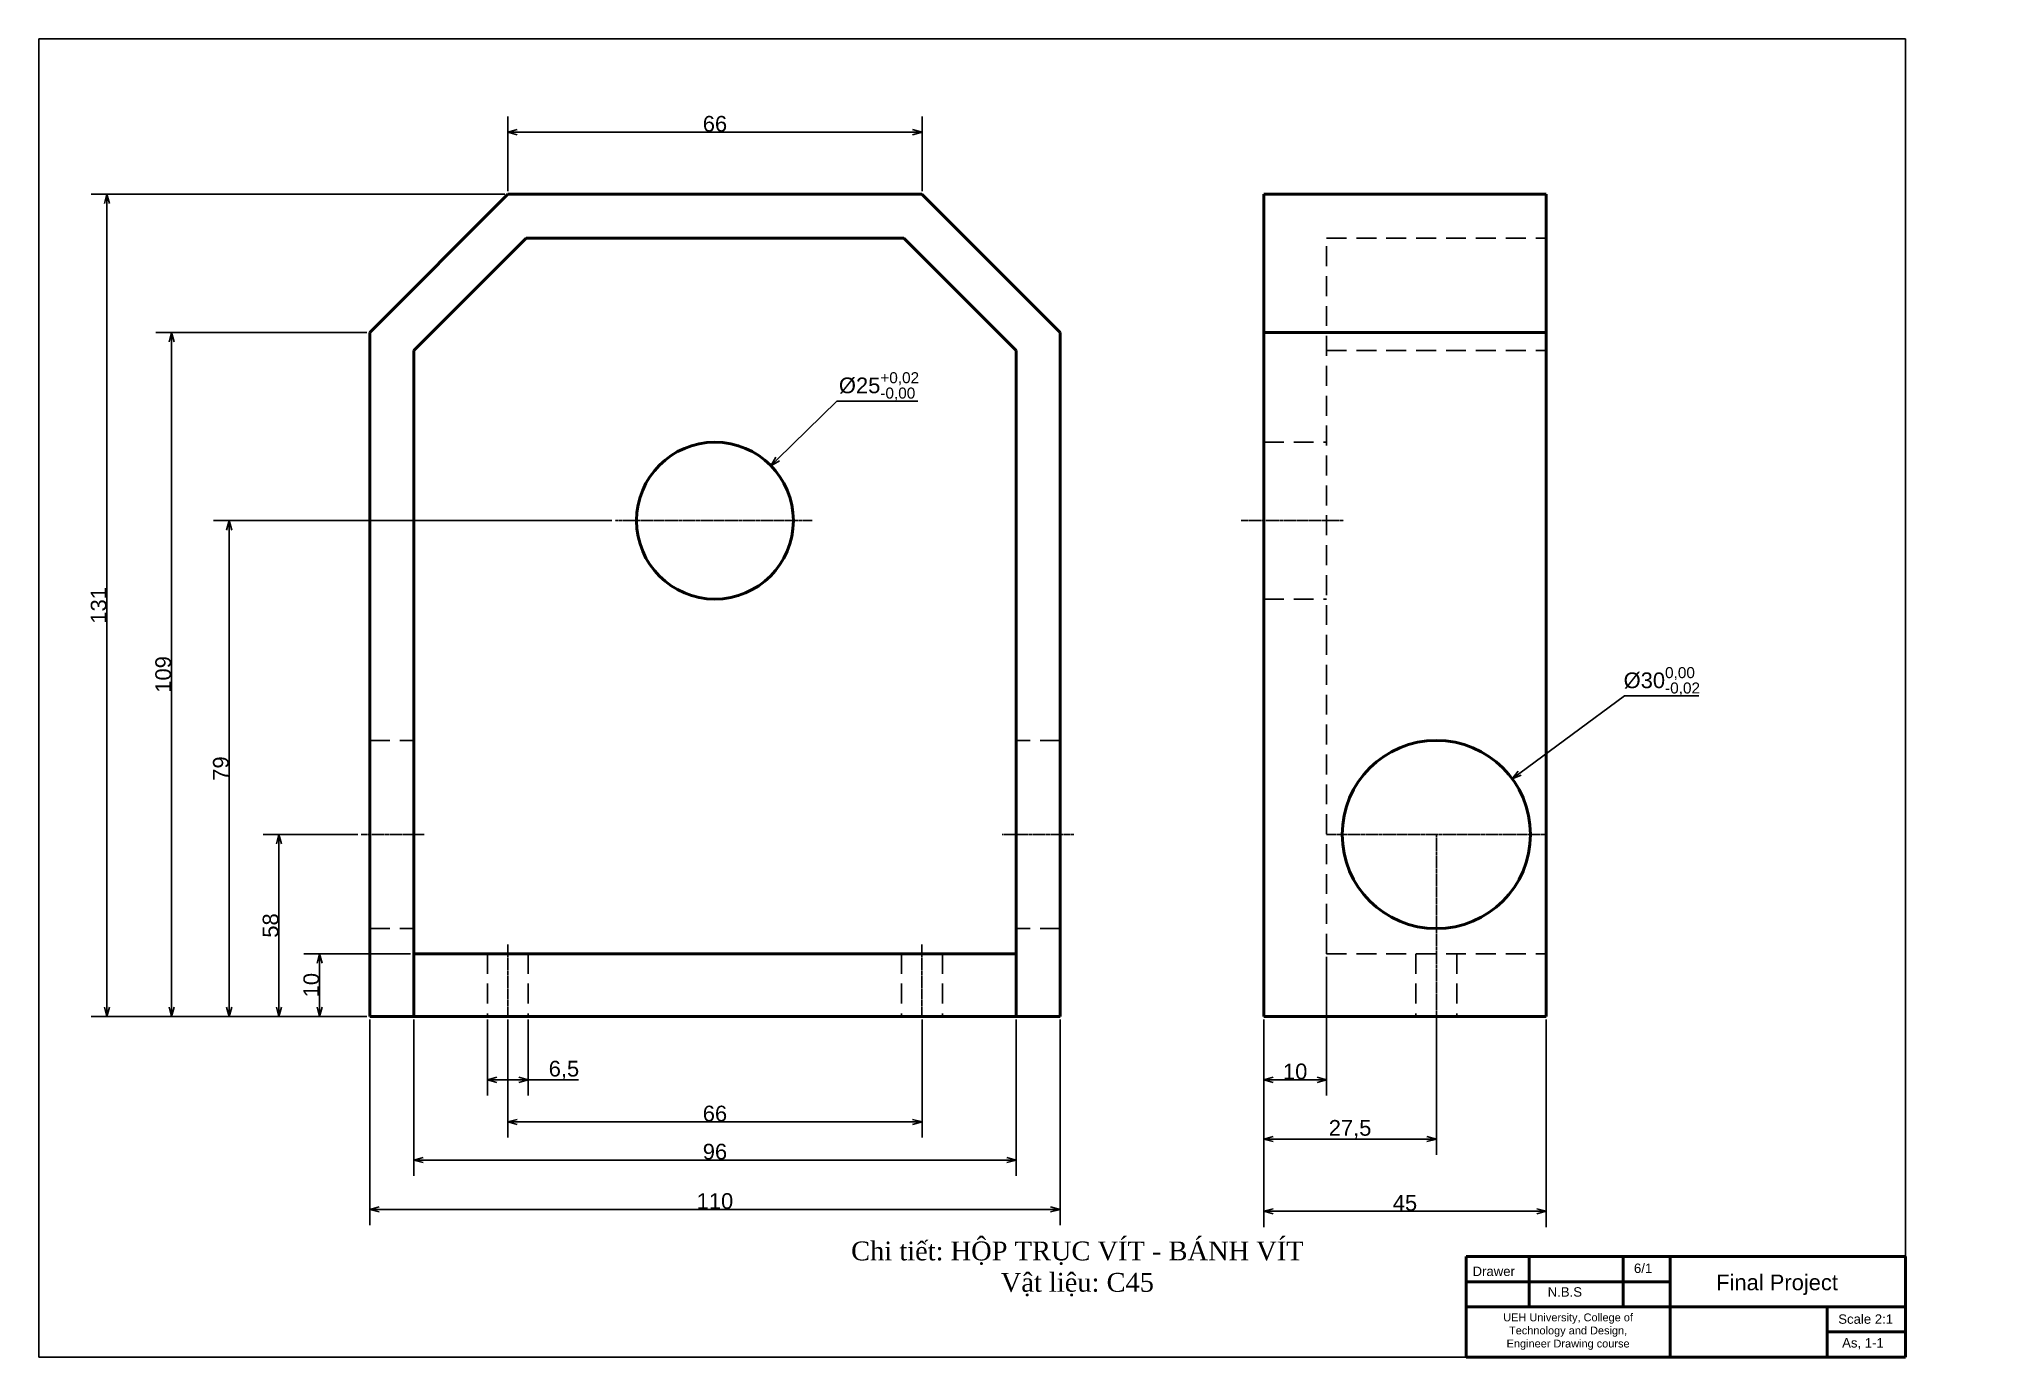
# Model space of a CAD drawing. Header units: inches. Extents: x 632 to 5727, y -9589 to -3994.
# Drawn here: x 2422 to 3042, y -5701 to -5281 of the extents above; entities that cross this region are included whole.
import ezdxf

# ---------------------------------------------------------------- set-up
doc = ezdxf.new("R2010")
doc.units = ezdxf.units.IN
doc.header["$MEASUREMENT"] = 0
doc.linetypes.add('CENTER2', pattern=[1.125, 0.75, -0.125, 0.125, -0.125])
doc.linetypes.add('DASHED2', pattern=[9.525, 6.35, -3.175])
for name, color, linetype, lineweight, plot in [('center line', 5, 'CENTER2', 25, False), ('Dimension line', 3, 'Continuous', 25, False), ('hidden line', 10, 'DASHED2', 25, False), ('visible line', 7, 'Continuous', 50, False)]:
    doc.layers.add(name, color=color, linetype=linetype, lineweight=lineweight, plot=plot)
doc.styles.get("Standard").update_dxf_attribs({"font": 'arial.ttf'})
doc.dimstyles.new('ISO A3', dxfattribs={"dimtxt": 5, "dimasz": 3, "dimexe": 5, "dimexo": 1, "dimgap": 0.09, "dimtad": 1, "dimtoh": 1, "dimdec": 0, "dimzin": 0, "dimdsep": 46, "dimtxsty": 'Standard', "dimblk": 'OPEN30', "dimcen": 0.09, "dimclrd": 256, "dimclre": 256, "dimadec": 0, "dimazin": 0, "dimtfac": 1, "dimtdec": 0, "dimtofl": 0, "dimtmove": 0, "dimatfit": 3, "dimldrblk": 'OPEN30', "dimfxl": 1, "dimtolj": 1, "dimtzin": 0, "dimarcsym": 0})

msp = doc.modelspace()

# ---------------------------------------------------------------- texts
at = {"color": 1, "insert": (2682.03064, -5663.91248), "char_height": 6, "attachment_point": 1}
msp.add_mtext_dynamic_manual_height_columns('\\pxqc;{\\fTimes New Roman|b0|i0|c0|p18;\\C256;Chi tiết: HỘP TRỤC VÍT - BÁNH VÍT\\PVật liệu: C45}', width=142.0876764, gutter_width=1, heights=[0], dxfattribs=at)
at = {"layer": 'Dimension line', "insert": (2879.04737, -5671.89671), "char_height": 3, "attachment_point": 1}
msp.add_mtext_dynamic_manual_height_columns('{\\C0;Drawer}', width=33.9958744, gutter_width=25, heights=[2.28621], dxfattribs=at)
at = {"layer": 'visible line', "attachment_point": 1}
for s, width, heights, insert, char_height in [('6/1', 33.9958744, [2.28621], (2930.49469, -5670.93612), 3), ('N.B.S', 33.9958744, [2.28621], (2902.99451, -5678.47194), 3), ('Final Project', 49.9491703, [0], (2956.69928, -5674.43418), 5), ('\\pxqc;UEH University, College of Technology and Design, \\PEngineer Drawing course ', 58.9083844, [19.15756], (2880.04481, -5686.83423), 2.5), ('Scale 2:1', 33.9958744, [2.28621], (2995.61956, -5687.12128), 3), ('As, 1-1', 33.9958744, [2.28621], (2996.85142, -5694.69144), 3)]:
    msp.add_mtext_dynamic_manual_height_columns(s, width=width, gutter_width=25, heights=heights, dxfattribs=dict(at, insert=insert, char_height=char_height))

# ---------------------------------------------------------------- blocks, each defined once
blk = doc.blocks.new('_Open30')
at = {"color": 0, "linetype": 'ByBlock', "lineweight": -2}
for p, q in [((-1, 0.27), (0, 0)), ((0, 0), (-1, -0.27)), ((0, 0), (-1, 0))]:
    blk.add_line(p, q, dxfattribs=at)
blk = doc.blocks.new('*D105')
at = {"layer": 'Defpoints', "color": 0, "transparency": 16777216}
for p in [(2703.55, -5310.44), (2571.55, -5330.22), (2703.55, -5330.22)]:
    blk.add_point(p, dxfattribs=at)
at = {"layer": 'Dimension line', "lineweight": -2, "transparency": 16777216}
for p, q in [((2571.55, -5329.22), (2571.55, -5305.44)), ((2703.55, -5329.22), (2703.55, -5305.44)), ((2574.55, -5310.44), (2700.55, -5310.44))]:
    blk.add_line(p, q, dxfattribs=at)
at = {"layer": 'Dimension line', "lineweight": -2, "transparency": 16777216, "xscale": 3, "yscale": 3, "zscale": 3, "rotation": 180}
blk.add_blockref('_Open30', (2571.55, -5310.44), dxfattribs=at)
at = {"layer": 'Dimension line', "lineweight": -2, "transparency": 16777216, "xscale": 3, "yscale": 3, "zscale": 3}
blk.add_blockref('_Open30', (2703.55, -5310.44), dxfattribs=at)
at = {"layer": 'Dimension line', "color": 0, "transparency": 16777216, "insert": (2637.55, -5307.8), "char_height": 5, "attachment_point": 5}
blk.add_mtext('\\A1;66', dxfattribs=at)
blk = doc.blocks.new('*D106')
at = {"layer": 'Defpoints', "color": 0, "transparency": 16777216}
for p in [(2571.55, -5330.22), (2443.75, -5592.22), (2527.55, -5592.22)]:
    blk.add_point(p, dxfattribs=at)
at = {"layer": 'Dimension line', "lineweight": -2, "transparency": 16777216}
for p, q in [((2570.55, -5330.22), (2438.75, -5330.22)), ((2443.75, -5333.22), (2443.75, -5589.22)), ((2526.55, -5592.22), (2438.75, -5592.22))]:
    blk.add_line(p, q, dxfattribs=at)
at = {"layer": 'Dimension line', "lineweight": -2, "transparency": 16777216, "xscale": 3, "yscale": 3, "zscale": 3}
for p, rotation in [((2443.75, -5330.22), 90), ((2443.75, -5592.22), 270)]:
    blk.add_blockref('_Open30', p, dxfattribs=dict(at, rotation=rotation))
at = {"layer": 'Dimension line', "color": 0, "transparency": 16777216, "insert": (2441.11, -5461.22), "char_height": 5, "attachment_point": 5, "rotation": 90}
blk.add_mtext('\\A1;131', dxfattribs=at)
blk = doc.blocks.new('*D107')
at = {"layer": 'Defpoints', "color": 0, "transparency": 16777216}
for p in [(2541.55, -5572.22), (2511.54, -5592.22), (2527.55, -5592.22)]:
    blk.add_point(p, dxfattribs=at)
at = {"layer": 'Dimension line', "lineweight": -2, "transparency": 16777216}
for p, q in [((2540.55, -5572.22), (2506.54, -5572.22)), ((2511.54, -5575.22), (2511.54, -5589.22)), ((2526.55, -5592.22), (2506.54, -5592.22))]:
    blk.add_line(p, q, dxfattribs=at)
at = {"layer": 'Dimension line', "lineweight": -2, "transparency": 16777216, "xscale": 3, "yscale": 3, "zscale": 3}
for p, rotation in [((2511.54, -5572.22), 90), ((2511.54, -5592.22), 270)]:
    blk.add_blockref('_Open30', p, dxfattribs=dict(at, rotation=rotation))
at = {"layer": 'Dimension line', "color": 0, "transparency": 16777216, "insert": (2508.9, -5582.22), "char_height": 5, "attachment_point": 5, "rotation": 90}
blk.add_mtext('\\A1;10', dxfattribs=at)
blk = doc.blocks.new('*D108')
at = {"layer": 'Defpoints', "color": 0, "transparency": 16777216}
for p in [(2524.76, -5534.22), (2498.56, -5592.22), (2527.55, -5592.22)]:
    blk.add_point(p, dxfattribs=at)
at = {"layer": 'Dimension line', "lineweight": -2, "transparency": 16777216}
for p, q in [((2523.76, -5534.22), (2493.56, -5534.22)), ((2498.56, -5537.22), (2498.56, -5589.22)), ((2526.55, -5592.22), (2493.56, -5592.22))]:
    blk.add_line(p, q, dxfattribs=at)
at = {"layer": 'Dimension line', "lineweight": -2, "transparency": 16777216, "xscale": 3, "yscale": 3, "zscale": 3}
for p, rotation in [((2498.56, -5534.22), 90), ((2498.56, -5592.22), 270)]:
    blk.add_blockref('_Open30', p, dxfattribs=dict(at, rotation=rotation))
at = {"layer": 'Dimension line', "color": 0, "transparency": 16777216, "insert": (2495.92, -5563.22), "char_height": 5, "attachment_point": 5, "rotation": 90}
blk.add_mtext('\\A1;58', dxfattribs=at)
blk = doc.blocks.new('*D109')
at = {"layer": 'Defpoints', "color": 0, "transparency": 16777216}
for p in [(2605.71, -5434.22), (2482.71, -5592.22), (2527.55, -5592.22)]:
    blk.add_point(p, dxfattribs=at)
at = {"layer": 'Dimension line', "lineweight": -2, "transparency": 16777216}
for p, q in [((2604.71, -5434.22), (2477.71, -5434.22)), ((2482.71, -5437.22), (2482.71, -5589.22)), ((2526.55, -5592.22), (2477.71, -5592.22))]:
    blk.add_line(p, q, dxfattribs=at)
at = {"layer": 'Dimension line', "lineweight": -2, "transparency": 16777216, "xscale": 3, "yscale": 3, "zscale": 3}
for p, rotation in [((2482.71, -5434.22), 90), ((2482.71, -5592.22), 270)]:
    blk.add_blockref('_Open30', p, dxfattribs=dict(at, rotation=rotation))
at = {"layer": 'Dimension line', "color": 0, "transparency": 16777216, "insert": (2480.07, -5513.22), "char_height": 5, "attachment_point": 5, "rotation": 90}
blk.add_mtext('\\A1;79', dxfattribs=at)
blk = doc.blocks.new('*D110')
at = {"layer": 'Defpoints', "color": 0, "transparency": 16777216}
for p in [(2527.55, -5374.22), (2464.34, -5592.22), (2527.55, -5592.22)]:
    blk.add_point(p, dxfattribs=at)
at = {"layer": 'Dimension line', "lineweight": -2, "transparency": 16777216}
for p, q in [((2526.55, -5374.22), (2459.34, -5374.22)), ((2464.34, -5377.22), (2464.34, -5589.22)), ((2526.55, -5592.22), (2459.34, -5592.22))]:
    blk.add_line(p, q, dxfattribs=at)
at = {"layer": 'Dimension line', "lineweight": -2, "transparency": 16777216, "xscale": 3, "yscale": 3, "zscale": 3}
for p, rotation in [((2464.34, -5374.22), 90), ((2464.34, -5592.22), 270)]:
    blk.add_blockref('_Open30', p, dxfattribs=dict(at, rotation=rotation))
at = {"layer": 'Dimension line', "color": 0, "transparency": 16777216, "insert": (2461.69, -5483.22), "char_height": 5, "attachment_point": 5, "rotation": 90}
blk.add_mtext('\\A1;109', dxfattribs=at)
blk = doc.blocks.new('*D111')
at = {"layer": 'Defpoints', "color": 0, "transparency": 16777216}
for p in [(2565.05, -5592.22), (2578.05, -5592.22), (2578.05, -5612.4)]:
    blk.add_point(p, dxfattribs=at)
at = {"layer": 'Dimension line', "lineweight": -2, "transparency": 16777216}
for p, q in [((2565.05, -5593.22), (2565.05, -5617.4)), ((2578.05, -5593.22), (2578.05, -5617.4)), ((2568.05, -5612.4), (2575.05, -5612.4)), ((2578.05, -5612.4), (2594.09, -5612.4))]:
    blk.add_line(p, q, dxfattribs=at)
at = {"layer": 'Dimension line', "lineweight": -2, "transparency": 16777216, "xscale": 3, "yscale": 3, "zscale": 3, "rotation": 180}
blk.add_blockref('_Open30', (2565.05, -5612.4), dxfattribs=at)
at = {"layer": 'Dimension line', "lineweight": -2, "transparency": 16777216, "xscale": 3, "yscale": 3, "zscale": 3}
blk.add_blockref('_Open30', (2578.05, -5612.4), dxfattribs=at)
at = {"layer": 'Dimension line', "color": 0, "transparency": 16777216, "insert": (2589.41, -5609.3), "char_height": 5, "attachment_point": 5}
blk.add_mtext('\\A1;6,5', dxfattribs=at)
blk = doc.blocks.new('*D112')
at = {"layer": 'Defpoints', "color": 0, "transparency": 16777216}
for p in [(2571.55, -5592.22, -149.08), (2703.55, -5592.22, -149.08), (2571.55, -5625.81)]:
    blk.add_point(p, dxfattribs=at)
at = {"layer": 'Dimension line', "lineweight": -2, "transparency": 16777216}
for p, q in [((2571.55, -5593.22), (2571.55, -5630.81)), ((2703.55, -5593.22), (2703.55, -5630.81)), ((2700.55, -5625.81), (2574.55, -5625.81))]:
    blk.add_line(p, q, dxfattribs=at)
at = {"layer": 'Dimension line', "lineweight": -2, "transparency": 16777216, "xscale": 3, "yscale": 3, "zscale": 3, "rotation": 180}
blk.add_blockref('_Open30', (2571.55, -5625.81), dxfattribs=at)
at = {"layer": 'Dimension line', "lineweight": -2, "transparency": 16777216, "xscale": 3, "yscale": 3, "zscale": 3}
blk.add_blockref('_Open30', (2703.55, -5625.81), dxfattribs=at)
at = {"layer": 'Dimension line', "color": 0, "transparency": 16777216, "insert": (2637.55, -5623.16), "char_height": 5, "attachment_point": 5}
blk.add_mtext('\\A1;66', dxfattribs=at)
blk = doc.blocks.new('*D113')
at = {"layer": 'Defpoints', "color": 0, "transparency": 16777216}
for p in [(2541.55, -5592.22), (2733.55, -5592.22), (2733.55, -5637.94)]:
    blk.add_point(p, dxfattribs=at)
at = {"layer": 'Dimension line', "lineweight": -2, "transparency": 16777216}
for p, q in [((2541.55, -5593.22), (2541.55, -5642.94)), ((2733.55, -5593.22), (2733.55, -5642.94)), ((2544.55, -5637.94), (2730.55, -5637.94))]:
    blk.add_line(p, q, dxfattribs=at)
at = {"layer": 'Dimension line', "lineweight": -2, "transparency": 16777216, "xscale": 3, "yscale": 3, "zscale": 3, "rotation": 180}
blk.add_blockref('_Open30', (2541.55, -5637.94), dxfattribs=at)
at = {"layer": 'Dimension line', "lineweight": -2, "transparency": 16777216, "xscale": 3, "yscale": 3, "zscale": 3}
blk.add_blockref('_Open30', (2733.55, -5637.94), dxfattribs=at)
at = {"layer": 'Dimension line', "color": 0, "transparency": 16777216, "insert": (2637.55, -5635.3), "char_height": 5, "attachment_point": 5}
blk.add_mtext('\\A1;96', dxfattribs=at)
blk = doc.blocks.new('*D114')
at = {"layer": 'Defpoints', "color": 0, "transparency": 16777216}
for p in [(2527.55, -5592.22), (2747.55, -5592.22), (2747.55, -5653.69)]:
    blk.add_point(p, dxfattribs=at)
at = {"layer": 'Dimension line', "lineweight": -2, "transparency": 16777216}
for p, q in [((2527.55, -5593.22), (2527.55, -5658.69)), ((2747.55, -5593.22), (2747.55, -5658.69)), ((2530.55, -5653.69), (2744.55, -5653.69))]:
    blk.add_line(p, q, dxfattribs=at)
at = {"layer": 'Dimension line', "lineweight": -2, "transparency": 16777216, "xscale": 3, "yscale": 3, "zscale": 3, "rotation": 180}
blk.add_blockref('_Open30', (2527.55, -5653.69), dxfattribs=at)
at = {"layer": 'Dimension line', "lineweight": -2, "transparency": 16777216, "xscale": 3, "yscale": 3, "zscale": 3}
blk.add_blockref('_Open30', (2747.55, -5653.69), dxfattribs=at)
at = {"layer": 'Dimension line', "color": 0, "transparency": 16777216, "insert": (2637.55, -5651.05), "char_height": 5, "attachment_point": 5}
blk.add_mtext('\\A1;110', dxfattribs=at)
blk = doc.blocks.new('*D115')
at = {"layer": 'Defpoints', "color": 0, "transparency": 16777216}
for p in [(2832.5, -5572.22), (2812.5, -5592.22), (2812.5, -5612.39)]:
    blk.add_point(p, dxfattribs=at)
at = {"layer": 'Dimension line', "lineweight": -2, "transparency": 16777216}
for p, q in [((2832.5, -5573.22), (2832.5, -5617.39)), ((2812.5, -5593.22), (2812.5, -5617.39)), ((2829.5, -5612.39), (2815.5, -5612.39))]:
    blk.add_line(p, q, dxfattribs=at)
at = {"layer": 'Dimension line', "lineweight": -2, "transparency": 16777216, "xscale": 3, "yscale": 3, "zscale": 3, "rotation": 180}
blk.add_blockref('_Open30', (2812.5, -5612.39), dxfattribs=at)
at = {"layer": 'Dimension line', "lineweight": -2, "transparency": 16777216, "xscale": 3, "yscale": 3, "zscale": 3}
blk.add_blockref('_Open30', (2832.5, -5612.39), dxfattribs=at)
at = {"layer": 'Dimension line', "color": 0, "transparency": 16777216, "insert": (2822.5, -5609.75), "char_height": 5, "attachment_point": 5}
blk.add_mtext('\\A1;10', dxfattribs=at)
blk = doc.blocks.new('*D116')
at = {"layer": 'Defpoints', "color": 0, "transparency": 16777216}
for p in [(2812.5, -5592.22), (2867.5, -5592.22), (2867.5, -5631.25)]:
    blk.add_point(p, dxfattribs=at)
at = {"layer": 'Dimension line', "lineweight": -2, "transparency": 16777216}
for p, q in [((2812.5, -5593.22), (2812.5, -5636.25)), ((2867.5, -5593.22), (2867.5, -5636.25)), ((2815.5, -5631.25), (2864.5, -5631.25))]:
    blk.add_line(p, q, dxfattribs=at)
at = {"layer": 'Dimension line', "lineweight": -2, "transparency": 16777216, "xscale": 3, "yscale": 3, "zscale": 3, "rotation": 180}
blk.add_blockref('_Open30', (2812.5, -5631.25), dxfattribs=at)
at = {"layer": 'Dimension line', "lineweight": -2, "transparency": 16777216, "xscale": 3, "yscale": 3, "zscale": 3}
blk.add_blockref('_Open30', (2867.5, -5631.25), dxfattribs=at)
at = {"layer": 'Dimension line', "color": 0, "transparency": 16777216, "insert": (2840, -5628.16), "char_height": 5, "attachment_point": 5}
blk.add_mtext('\\A1;27,5', dxfattribs=at)
blk = doc.blocks.new('*D117')
at = {"layer": 'Defpoints', "color": 0, "transparency": 16777216}
for p in [(2812.5, -5592.22), (2902.5, -5592.22), (2902.5, -5654.29)]:
    blk.add_point(p, dxfattribs=at)
at = {"layer": 'Dimension line', "lineweight": -2, "transparency": 16777216}
for p, q in [((2812.5, -5593.22), (2812.5, -5659.29)), ((2902.5, -5593.22), (2902.5, -5659.29)), ((2815.5, -5654.29), (2899.5, -5654.29))]:
    blk.add_line(p, q, dxfattribs=at)
at = {"layer": 'Dimension line', "lineweight": -2, "transparency": 16777216, "xscale": 3, "yscale": 3, "zscale": 3, "rotation": 180}
blk.add_blockref('_Open30', (2812.5, -5654.29), dxfattribs=at)
at = {"layer": 'Dimension line', "lineweight": -2, "transparency": 16777216, "xscale": 3, "yscale": 3, "zscale": 3}
blk.add_blockref('_Open30', (2902.5, -5654.29), dxfattribs=at)
at = {"layer": 'Dimension line', "color": 0, "transparency": 16777216, "insert": (2857.5, -5651.65), "char_height": 5, "attachment_point": 5}
blk.add_mtext('\\A1;45', dxfattribs=at)
blk = doc.blocks.new('*D118')
at = {"layer": 'Defpoints', "color": 0, "transparency": 16777216}
for p in [(2891.66, -5516.44), (2843.35, -5552.01)]:
    blk.add_point(p, dxfattribs=at)
at = {"layer": 'Dimension line', "lineweight": -2, "transparency": 16777216}
for p, q in [((2927.47, -5490.07), (2894.08, -5514.66)), ((2951.21, -5490.07), (2927.47, -5490.07)), ((2867.41, -5534.22), (2867.59, -5534.22)), ((2867.5, -5534.31), (2867.5, -5534.13))]:
    blk.add_line(p, q, dxfattribs=at)
at = {"layer": 'Dimension line', "lineweight": -2, "transparency": 16777216, "xscale": 3, "yscale": 3, "zscale": 3, "rotation": 216.3664312447964}
blk.add_blockref('_Open30', (2891.66, -5516.44), dxfattribs=at)
at = {"layer": 'Dimension line', "color": 0, "transparency": 16777216, "insert": (2939.38, -5485.09), "char_height": 5, "width": 36.2237, "attachment_point": 5}
blk.add_mtext('\\A1;%%C30{\\H0.7x;\\S0,00^ -0,02;}', dxfattribs=at)
blk = doc.blocks.new('*D119')
at = {"layer": 'Defpoints', "color": 0, "transparency": 16777216}
for p in [(2655.39, -5416.72), (2619.7, -5451.73)]:
    blk.add_point(p, dxfattribs=at)
at = {"layer": 'Dimension line', "lineweight": -2, "transparency": 16777216}
for p, q in [((2676.4, -5396.1), (2657.53, -5414.62)), ((2702.23, -5396.1), (2676.4, -5396.1)), ((2637.46, -5434.22), (2637.64, -5434.22)), ((2637.55, -5434.31), (2637.55, -5434.13))]:
    blk.add_line(p, q, dxfattribs=at)
at = {"layer": 'Dimension line', "lineweight": -2, "transparency": 16777216, "xscale": 3, "yscale": 3, "zscale": 3, "rotation": 224.4534368695436}
blk.add_blockref('_Open30', (2655.39, -5416.72), dxfattribs=at)
at = {"layer": 'Dimension line', "color": 0, "transparency": 16777216, "insert": (2689.85, -5391.12), "char_height": 5, "width": 50.1973, "attachment_point": 5}
blk.add_mtext('\\A1;%%C25{\\H0.7x;\\S+0,02^ -0,00;}', dxfattribs=at)

# ---------------------------------------------------------------- dimensions: what is measured, and where the dimension line sits
at = {"layer": 'Dimension line'}
for base, p1, p2, text, picture, middle in [((2703.54803, -5310.44379, 1167.99421), (2571.54803, -5330.22468, 1167.99421), (2703.54803, -5330.22468, 1167.99421), '66', '*D105', (2637.54803, -5307.80092, 1167.99421)), ((2812.50262, -5612.38791, 1167.99421), (2832.50262, -5572.22468, 1167.99421), (2812.50262, -5592.22468, 1167.99421), '10', '*D115', (2822.50262, -5609.74504, 1167.99421)), ((2747.54803, -5653.69039, 1167.99421), (2527.54803, -5592.22468, 1167.99421), (2747.54803, -5592.22468, 1167.99421), '110', '*D114', (2637.54803, -5651.04752, 1167.99421)), ((2733.54803, -5637.93961, 1167.99421), (2541.54803, -5592.22468, 1167.99421), (2733.54803, -5592.22468, 1167.99421), '96', '*D113', (2637.54803, -5635.29675, 1167.99421)), ((2571.54803, -5625.80662, 1167.99421), (2703.54803, -5592.22468, 1018.91159), (2571.54803, -5592.22468, 1018.91159), '66', '*D112', (2637.54803, -5623.16375, 1167.99421)), ((2867.50262, -5631.25081, 1167.99421), (2812.50262, -5592.22468, 1167.99421), (2867.50262, -5592.22468, 1167.99421), '27,5', '*D116', (2840.00262, -5628.15603, 1167.99421)), ((2902.50262, -5654.28523, 1167.99421), (2812.50262, -5592.22468, 1167.99421), (2902.50262, -5592.22468, 1167.99421), '45', '*D117', (2857.50262, -5651.6526, 1167.99421))]:
    dim = msp.add_linear_dim(base=base, p1=p1, p2=p2, text=text, dimstyle='ISO A3', dxfattribs=at)
    dim.commit()
    dim.dimension.update_dxf_attribs({"geometry": picture, "text_midpoint": middle})
for base, p1, text, picture, middle in [((2443.75396, -5592.22468, 1167.99421), (2571.54803, -5330.22468, 1167.99421), '131', '*D106', (2441.10939, -5461.22468, 1167.99421)), ((2464.33605, -5592.22468, 1167.99421), (2527.54803, -5374.22468, 1167.99421), '109', '*D110', (2461.69319, -5483.22468, 1167.99421)), ((2482.71216, -5592.22468, 1167.99421), (2605.70982, -5434.22468, 1167.99421), '79', '*D109', (2480.06929, -5513.22468, 1167.99421)), ((2511.54122, -5592.22468, 1167.99421), (2541.54803, -5572.22468, 1167.99421), '10', '*D107', (2508.89836, -5582.22468, 1167.99421))]:
    dim = msp.add_linear_dim(base=base, p1=p1, p2=(2527.54803, -5592.22468, 1167.99421), angle=90, text=text, dimstyle='ISO A3', dxfattribs=at)
    dim.commit()
    dim.dimension.update_dxf_attribs({"geometry": picture, "text_midpoint": middle})
for p1, p2, text, picture, middle in [((2619.70253, -5451.73292, 1167.99421), (2655.39352, -5416.71645, 1167.99421), '%%C25{\\H0.7x;\\S+0,02^ -0,00;}', '*D119', (2689.84592, -5396.1021, 1167.99421)), ((2843.34538, -5552.0131, 1167.99421), (2891.65986, -5516.43627, 1167.99421), '%%C30{\\H0.7x;\\S0,00^ -0,02;}', '*D118', (2939.38285, -5490.06911, 1167.99421))]:
    dim = msp.add_diameter_dim_2p(p1=p1, p2=p2, text=text, dimstyle='ISO A3', dxfattribs=at)
    dim.commit()
    dim.dimension.update_dxf_attribs({"geometry": picture, "text_midpoint": middle, "dimtype": 163})
dim = msp.add_linear_dim(base=(2498.56348, -5592.22468, 1167.99421), p1=(2524.75969, -5534.22468, 1167.99421), p2=(2527.54803, -5592.22468, 1167.99421), angle=90, dimstyle='ISO A3', dxfattribs=at)
dim.commit()
dim.dimension.update_dxf_attribs({"geometry": '*D108', "text_midpoint": (2495.92062, -5563.22468, 1167.99421)})
dim = msp.add_linear_dim(base=(2578.04803, -5612.3972, 1167.99421), p1=(2565.04803, -5592.22468, 1167.99421), p2=(2578.04803, -5592.22468, 1167.99421), text='6,5', dimstyle='ISO A3', dxfattribs=at)
dim.commit()
dim.dimension.update_dxf_attribs({"geometry": '*D111', "text_midpoint": (2589.41171, -5612.3972, 1167.99421), "dimtype": 160})

# ---------------------------------------------------------------- linework, layer by layer
msp.add_lwpolyline([(2422.05182, -5280.73081), (3017.05182, -5280.73081), (3017.05182, -5700.73081), (2422.05182, -5700.73081)], close=True)
at = {"layer": 'center line'}
for p, q in [((2668.5169, -5434.22468, 1167.99421), (2605.70982, -5434.22468, 1167.99421)), ((2637.54803, -5434.22468, 4779.88091), (2637.54803, -5434.22468, -8194.44531)), ((2805.3406, -5434.22468, 1167.99421), (2838.06525, -5434.22468, 1167.99421)), ((2524.75969, -5534.22468, 1167.99421), (2544.96263, -5534.22468, 1167.99421)), ((2751.95753, -5534.22468, 1167.99421), (2729.12377, -5534.22468, 1167.99421)), ((2832.50262, -5534.22468, 1167.99421), (2902.50262, -5534.22468, 1167.99421)), ((2867.50262, -5534.22468, 3092.27913), (2867.50262, -5628.63787, 3092.27913)), ((2571.54803, -5592.22468, 1018.91159), (2571.54803, -5569.29265, 1167.99421)), ((2703.54803, -5592.22468, 1018.91159), (2703.54803, -5569.29265, 1167.99421))]:
    msp.add_line(p, q, dxfattribs=at)
at = {"layer": 'hidden line'}
for p, q in [((2832.50262, -5572.22468, 1167.99421), (2832.50262, -5344.22468, 1167.99421)), ((2832.50262, -5344.22468, 1167.99421), (2902.50262, -5344.22468, 1167.99421)), ((2832.50262, -5380.02367, 1167.99421), (2902.50262, -5380.02367, 1167.99421)), ((2812.50262, -5409.22468, 1167.99421), (2832.50262, -5409.22468, 1167.99421)), ((2812.50262, -5459.22468, 1167.99421), (2832.50262, -5459.22468, 1167.99421)), ((2527.54803, -5504.22468, 1167.99421), (2541.54803, -5504.22468, 1167.99421)), ((2747.54803, -5504.22468, 1167.99421), (2733.54803, -5504.22468, 1167.99421)), ((2527.54803, -5564.22468, 1167.99421), (2541.54803, -5564.22468, 1167.99421)), ((2747.54803, -5564.22468, 1167.99421), (2733.54803, -5564.22468, 1167.99421)), ((2565.04803, -5572.22468, 1167.99421), (2565.04803, -5592.22468, 1167.99421)), ((2578.04803, -5572.22468, 1167.99421), (2578.04803, -5592.22468, 1167.99421)), ((2697.04803, -5572.22468, 1167.99421), (2697.04803, -5592.22468, 1167.99421)), ((2710.04803, -5572.22468, 1167.99421), (2710.04803, -5592.22468, 1167.99421)), ((2832.50262, -5572.22468, 1167.99421), (2902.50262, -5572.22468, 1167.99421)), ((2861.00262, -5572.22468, 1167.99421), (2861.00262, -5592.22468, 1167.99421)), ((2874.00262, -5572.22468, 1167.99421), (2874.00262, -5592.22468, 1167.99421))]:
    msp.add_line(p, q, dxfattribs=at)
at = {"layer": 'visible line'}
for p, q in [((2571.54803, -5330.22468, 1167.99421), (2527.54803, -5374.22468, 1167.99421)), ((2703.54803, -5330.22468, 1167.99421), (2571.54803, -5330.22468, 1167.99421)), ((2571.54803, -5330.22468, 1167.99421), (2703.54803, -5330.22468, 1167.99421)), ((2703.54803, -5330.22468, 1167.99421), (2747.54803, -5374.22468, 1167.99421)), ((2902.50262, -5330.22468, 1167.99421), (2812.50262, -5330.22468, 1167.99421)), ((2812.50262, -5330.22468, 1167.99421), (2812.50262, -5592.22468, 1167.99421)), ((2902.50262, -5592.22468, 1167.99421), (2902.50262, -5330.22468, 1167.99421)), ((2577.34702, -5344.22468, 1167.99421), (2541.54803, -5380.02367, 1167.99421)), ((2697.74904, -5344.22468, 1167.99421), (2577.34702, -5344.22468, 1167.99421)), ((2697.74904, -5344.22468, 1167.99421), (2733.54803, -5380.02367, 1167.99421)), ((2527.54803, -5374.22468, 1167.99421), (2527.54803, -5592.22468, 1167.99421)), ((2747.54803, -5592.22468, 1167.99421), (2747.54803, -5374.22468, 1167.99421)), ((2812.50262, -5374.22468, 1167.99421), (2902.50262, -5374.22468, 1167.99421)), ((2541.54803, -5592.22468, 1167.99421), (2541.54803, -5380.02367, 1167.99421)), ((2733.54803, -5592.22468, 1167.99421), (2733.54803, -5380.02367, 1167.99421)), ((2747.54803, -5592.22468, 1167.99421), (2747.54803, -5534.22468, 1167.99421)), ((2541.54803, -5572.22468, 1167.99421), (2733.54803, -5572.22468, 1167.99421)), ((2541.54803, -5572.22468, 1167.99421), (2733.54803, -5572.22468, 1167.99421)), ((2527.54803, -5592.22468, 1167.99421), (2747.54803, -5592.22468, 1167.99421)), ((2812.50262, -5592.22468, 1167.99421), (2902.50262, -5592.22468, 1167.99421)), ((2812.50262, -5592.22468, 1167.99421), (2867.50262, -5592.22468, 1167.99421)), ((2877.05182, -5668.73081), (3017.05182, -5668.73081))]:
    msp.add_line(p, q, dxfattribs=at)
at = {"layer": 'visible line', "lineweight": 50}
for p, q in [((3017.05182, -5668.73081), (2877.05182, -5668.73081)), ((2877.05182, -5668.73081), (2877.05182, -5700.73081)), ((2927.05182, -5668.73081), (2897.05182, -5668.73081)), ((2927.05182, -5668.73081), (2897.05182, -5668.73081)), ((2897.05182, -5668.73081), (2897.05182, -5684.73081)), ((2942.05182, -5668.73081), (2927.05182, -5668.73081)), ((2942.05182, -5668.73081), (2927.05182, -5668.73081)), ((2927.05182, -5668.73081), (2927.05182, -5684.73081)), ((2942.05182, -5700.73081), (2942.05182, -5668.73081)), ((3017.05182, -5700.73081), (3017.05182, -5668.73081)), ((2942.05182, -5676.73081), (2877.05182, -5676.73081)), ((2897.05182, -5676.73081), (2942.05182, -5676.73081)), ((2897.05182, -5684.73081), (2877.05182, -5684.73081)), ((2877.05182, -5684.73081), (2942.05182, -5684.73081)), ((2942.05182, -5684.73081), (3017.05182, -5684.73081)), ((3017.05182, -5684.73081), (2992.05182, -5684.73081)), ((2992.05182, -5684.73081), (2992.05182, -5700.73081)), ((2992.05182, -5692.73081), (3017.05182, -5692.73081)), ((2877.05182, -5700.73081), (3017.05182, -5700.73081)), ((2877.05182, -5700.73081), (2942.05182, -5700.73081))]:
    msp.add_line(p, q, dxfattribs=at)
at = {"layer": 'visible line'}
for centre, radius in [((2637.54803, -5434.22468, 1167.99421), 25), ((2867.50262, -5534.22468, 1167.99421), 30)]:
    msp.add_circle(centre, radius, dxfattribs=at)

msp.set_redraw_order([(e.dxf.handle, doc.entitydb.next_handle()) for e in msp.query("TEXT MTEXT ATTDEF DIMENSION ARC_DIMENSION")])  # texts and dimensions are drawn at this point

doc.saveas('drawing.dxf')
